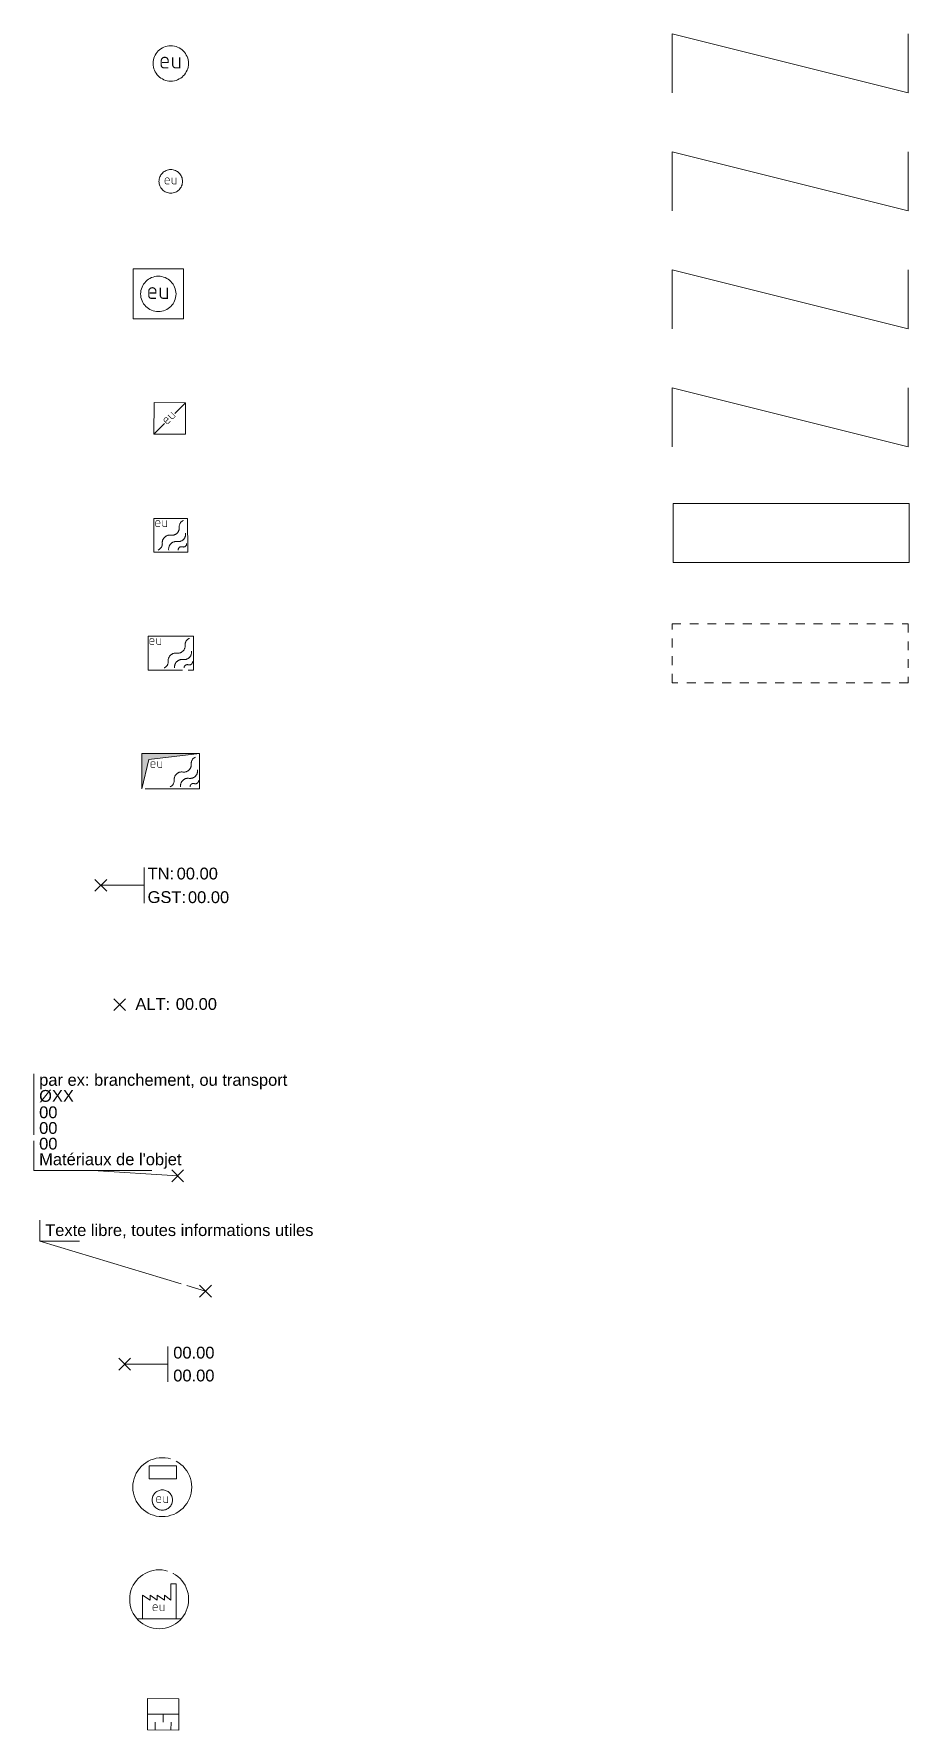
# Model space of a CAD drawing. Header units: metres. Extents: x 3068 to 3311, y 1718 to 1911.
# Drawn here: x 3161.73 to 3176.57, y 1882 to 1910.75 of the extents above; entities that cross this region are included whole.
import ezdxf
from ezdxf.enums import TextEntityAlignment as Align

# ---------------------------------------------------------------- set-up
doc = ezdxf.new("R2010")
doc.units = ezdxf.units.M
doc.header["$PDMODE"] = 3
doc.header["$PDSIZE"] = 0.1
doc.linetypes.add('CL_0186', pattern=[0.3, 0.15, -0.15])
doc.linetypes.add('Socle_Continu', pattern=[2.5, 2.5, 0])
for name, color, linetype, lineweight, true_color in [('EAUUS_PSI', 36, 'Socle_Continu', 13, 0x7f3f00), ('EAUUS_SCI', 36, 'Socle_Continu', 13, 0x7f3f00), ('EAUUS_SCS', 36, 'Socle_Continu', 13, 0x7f3f00), ('EAUUS_SCT', 36, 'Socle_Continu', 13, 0x7f3f00)]:
    doc.layers.add(name, color=color, linetype=linetype, lineweight=lineweight, true_color=true_color)
doc.styles.add('Reseaux', font='arial.ttf')
doc.styles.get("Standard").update_dxf_attribs({"font": 'arial.ttf'})
doc.linetypes.add('CL_0181', pattern='A,3,-0.15,0.4,-0.381,["eu",Standard,S=0.254,R=0,X=-0.2,Y=-0.1],-0.381,0.4,-0.15', length=4.862)
doc.linetypes.add('CL_0182', pattern='A,3,-0.2,0.2,-0.6,["∩ eu ∩",Standard,S=0.254,R=0,X=-0.485,Y=-0.1],-0.75,0.2,-0.2', length=5.15)
doc.linetypes.add('CL_0183', pattern='A,3,-0.1,0.1,-0.6,["? eu ?",Standard,S=0.254,R=0,X=-0.485,Y=-0.1],-0.6,0.1,-0.1', length=4.6)
doc.linetypes.add('CL_0184', pattern='A,4,-0.254,["| |",Standard,S=0.254,R=0,X=-0.127,Y=-0.1],-0.254', length=4.508)
doc.linetypes.add('CL_0185', pattern='A,0.2,0,["/",Standard,S=0.254,R=0,X=0,Y=0]', length=0.2)

# ---------------------------------------------------------------- blocks, each defined once
blk = doc.blocks.new('CP_0162')
at = {"layer": 'EAUUS_SCS', "linetype": 'Socle_Continu', "const_width": 0.01, "flags": 128}
for points in [[(-0.025, -0.045), (-0.07, -0.045, -0.405328), (-0.096, -0.018), (-0.096, 0.027, -0.999132), (-0.025, 0.027), (-0.025, 0.009), (-0.087, 0.009)], [(0.019, 0.062), (0.019, -0.013, 0.410802), (0.05, -0.045), (0.09, -0.045), (0.09, 0.062)]]:
    blk.add_lwpolyline(points, format="xyb", dxfattribs=at)
at = {"layer": 'EAUUS_SCS', "linetype": 'Socle_Continu'}
blk.add_circle((0, 0), 0.2, dxfattribs=at)
at = {"layer": 'EAUUS_SCS', "linetype": 'Socle_Continu', "flags": 9}
for tag, p in [('ID', (0.618, 0.522)), ('NATURE', (0.618, 0.2)), ('FAMILLE', (0.618, -0.121)), ('CALQUE', (0.618, -0.442)), ('PCRS', (0.618, -0.763))]:
    blk.add_attdef(tag, p, '', height=0.2, dxfattribs=at)
blk = doc.blocks.new('CP_0161')
at = {"layer": 'EAUUS_SCS', "linetype": 'Socle_Continu', "const_width": 0.02, "flags": 128}
for points in [[(-0.043, -0.075), (-0.117, -0.075, -0.405328), (-0.162, -0.03), (-0.162, 0.045, -0.999132), (-0.043, 0.045), (-0.043, 0.015), (-0.147, 0.015)], [(0.032, 0.105), (0.032, -0.023, 0.410802), (0.085, -0.075), (0.152, -0.075), (0.152, 0.105)]]:
    blk.add_lwpolyline(points, format="xyb", dxfattribs=at)
at = {"layer": 'EAUUS_SCS', "linetype": 'Socle_Continu'}
blk.add_circle((0, 0), 0.3, dxfattribs=at)
at = {"layer": 'EAUUS_SCS', "linetype": 'Socle_Continu', "flags": 9}
for tag, p in [('ID', (0.789, 0.577)), ('NATURE', (0.789, 0.255)), ('FAMILLE', (0.789, -0.066)), ('CALQUE', (0.789, -0.387)), ('PCRS', (0.789, -0.709)), ('TYPE', (0.789, -1.03))]:
    blk.add_attdef(tag, p, '', height=0.2, dxfattribs=at)
blk = doc.blocks.new('CP_0163')
at = {"layer": 'EAUUS_SCS', "linetype": 'Socle_Continu'}
blk.add_lwpolyline([(0, 0), (0.85, 0), (0.85, 0.85), (0, 0.85)], close=True, dxfattribs=at)
at = {"layer": 'EAUUS_SCS', "linetype": 'Socle_Continu', "const_width": 0.02, "flags": 128}
for points in [[(0.383, 0.35), (0.308, 0.35, -0.405328), (0.263, 0.395), (0.263, 0.47, -0.999132), (0.383, 0.47), (0.383, 0.44), (0.278, 0.44)], [(0.458, 0.53), (0.458, 0.403, 0.410802), (0.51, 0.35), (0.577, 0.35), (0.577, 0.53)]]:
    blk.add_lwpolyline(points, format="xyb", dxfattribs=at)
at = {"layer": 'EAUUS_SCS', "linetype": 'Socle_Continu'}
blk.add_circle((0.425, 0.425), 0.3, dxfattribs=at)
at = {"layer": 'EAUUS_SCS', "linetype": 'Socle_Continu', "flags": 9}
for tag, p in [('ID', (1.231, 1.06)), ('NATURE', (1.231, 0.739)), ('FAMILLE', (1.231, 0.417)), ('CALQUE', (1.231, 0.096)), ('PCRS', (1.231, -0.225)), ('TYPE', (1.231, -0.546))]:
    blk.add_attdef(tag, p, '', height=0.2, dxfattribs=at)
blk = doc.blocks.new('CP_0164')
at = {"layer": 'EAUUS_SCS', "linetype": 'Socle_Continu'}
for p, q in [((0.351, 0.349), (0.534, 0.531)), ((0, 0), (0.179, 0.178))]:
    blk.add_line(p, q, dxfattribs=at)
at = {"layer": 'EAUUS_SCS', "linetype": 'Socle_Continu', "flags": 128}
blk.add_lwpolyline([(0.532, -0.001), (0, 0), (0.001, 0.532), (0.534, 0.531)], close=True, dxfattribs=at)
at = {"layer": 'EAUUS_SCS', "linetype": 'Socle_Continu', "const_width": 0.01, "flags": 128}
for points in [[(0.237, 0.323), (0.29, 0.269, 0.410802), (0.334, 0.269), (0.362, 0.297), (0.287, 0.373)], [(0.28, 0.216), (0.249, 0.185, -0.405328), (0.211, 0.185), (0.18, 0.216, -0.999132), (0.23, 0.267), (0.243, 0.254), (0.199, 0.21)]]:
    blk.add_lwpolyline(points, format="xyb", dxfattribs=at)
at = {"layer": 'EAUUS_SCS', "linetype": 'Socle_Continu', "flags": 9}
for tag, p in [('ID', (1.056, 0.911)), ('NATURE', (1.056, 0.59)), ('FAMILLE', (1.056, 0.269)), ('CALQUE', (1.056, -0.053)), ('PCRS', (1.056, -0.374))]:
    blk.add_attdef(tag, p, '', height=0.2, dxfattribs=at)
blk = doc.blocks.new('CP_0165')
at = {"layer": 'EAUUS_SCS', "linetype": 'Socle_Continu', "flags": 128}
blk.add_lwpolyline([(0.573, 0), (0.572, 0.573), (0, 0.573), (0, 0)], close=True, dxfattribs=at)
at = {"layer": 'EAUUS_SCS', "linetype": 'Socle_Continu', "const_width": 0.01, "flags": 128}
for points in [[(0.102, 0.433), (0.057, 0.433, -0.405328), (0.031, 0.459), (0.031, 0.504, -0.999132), (0.102, 0.504), (0.102, 0.486), (0.04, 0.486)], [(0.146, 0.539), (0.146, 0.464, 0.410802), (0.177, 0.433), (0.217, 0.433), (0.217, 0.539)]]:
    blk.add_lwpolyline(points, format="xyb", dxfattribs=at)
at = {"layer": 'EAUUS_SCS', "linetype": 'Socle_Continu', "flags": 128}
for points in [[(0.072, 0.036, 0.308109), (0.143, 0.143, -0.498161), (0.286, 0.287, 0.49989), (0.429, 0.43, -0.306811), (0.501, 0.537)], [(0.537, 0.323, -0.49989), (0.394, 0.179, 0.49989), (0.251, 0.036)], [(0.412, 0.036, -0.52802), (0.483, 0.09, 0.528439), (0.555, 0.144)]]:
    blk.add_lwpolyline(points, format="xyb", dxfattribs=at)
at = {"layer": 'EAUUS_SCS', "linetype": 'Socle_Continu', "flags": 9}
for tag, p in [('ID', (1.089, 0.885)), ('NATURE', (1.089, 0.564)), ('FAMILLE', (1.089, 0.243)), ('CALQUE', (1.089, -0.079)), ('PCRS', (1.089, -0.4))]:
    blk.add_attdef(tag, p, '', height=0.2, dxfattribs=at)
blk = doc.blocks.new('CP_0166')
at = {"layer": 'EAUUS_SCS', "linetype": 'Socle_Continu', "flags": 128}
blk.add_lwpolyline([(0.773, 0.001), (0.772, 0.573), (0, 0.573), (0, 0)], close=True, dxfattribs=at)
at = {"layer": 'EAUUS_SCS', "linetype": 'Socle_Continu', "const_width": 0.01, "flags": 128}
for points in [[(0.102, 0.433), (0.057, 0.433, -0.405328), (0.031, 0.459), (0.031, 0.504, -0.999132), (0.102, 0.504), (0.102, 0.486), (0.04, 0.486)], [(0.146, 0.539), (0.146, 0.464, 0.410802), (0.177, 0.433), (0.217, 0.433), (0.217, 0.539)]]:
    blk.add_lwpolyline(points, format="xyb", dxfattribs=at)
at = {"layer": 'EAUUS_SCS', "linetype": 'Socle_Continu', "flags": 128}
for points in [[(0.272, 0.036, 0.308109), (0.343, 0.143, -0.498161), (0.486, 0.287, 0.49989), (0.629, 0.43, -0.306811), (0.701, 0.538)], [(0.737, 0.323, -0.49989), (0.594, 0.179, 0.49989), (0.451, 0.036)], [(0.612, 0.036, -0.52802), (0.683, 0.09, 0.528439), (0.755, 0.144)]]:
    blk.add_lwpolyline(points, format="xyb", dxfattribs=at)
at = {"layer": 'EAUUS_SCS', "linetype": 'Socle_Continu', "flags": 9}
for tag, p in [('ID', (1.216, 0.873)), ('NATURE', (1.216, 0.552)), ('FAMILLE', (1.216, 0.231)), ('CALQUE', (1.216, -0.091)), ('PCRS', (1.216, -0.412))]:
    blk.add_attdef(tag, p, '', height=0.2, dxfattribs=at)
blk = doc.blocks.new('*U245')
at = {"layer": 'EAUUS_SCI', "linetype": 'Socle_Continu'}
blk.add_line((-1.438, 0.093), (0, 0), dxfattribs=at)
at = {"layer": 'EAUUS_SCI', "linetype": 'Socle_Continu', "flags": 128}
blk.add_lwpolyline([(-0.438, 0.093), (-2.438, 0.093), (-2.438, 1.732)], dxfattribs=at)
at = {"layer": 'EAUUS_SCI', "linetype": 'Socle_Continu'}
blk.add_point((0, 0), dxfattribs=at)
for tag, p in [('TYPE', (-2.35, 1.527)), ('DIAM', (-2.35, 1.256)), ('NBR', (-2.35, 0.978)), ('LARG', (-2.35, 0.712)), ('HAUT', (-2.35, 0.446)), ('MATER', (-2.35, 0.181))]:
    blk.add_attdef(tag, p, '', height=0.2, dxfattribs=at)
at = {"layer": 'EAUUS_SCI', "linetype": 'Socle_Continu', "flags": 9}
for tag, p in [('ID', (2.47, 1.418)), ('NATURE', (2.47, 1.097)), ('FAMILLE', (2.47, 0.776)), ('CALQUE', (2.47, 0.454))]:
    blk.add_attdef(tag, p, '', height=0.2, dxfattribs=at)
blk = doc.blocks.new('*U247')
at = {"layer": 'EAUUS_SCI', "linetype": 'Socle_Continu'}
blk.add_line((-2.807, 0.847), (0, 0), dxfattribs=at)
at = {"layer": 'EAUUS_SCI', "linetype": 'Socle_Continu', "flags": 128}
blk.add_lwpolyline([(-2.134, 0.847), (-2.807, 0.847), (-2.807, 1.204)], dxfattribs=at)
at = {"layer": 'EAUUS_SCI', "linetype": 'Socle_Continu'}
blk.add_point((0, 0), dxfattribs=at)
blk.add_attdef('TXT', (-2.719, 0.934), '', height=0.2, dxfattribs=at)
at = {"layer": 'EAUUS_SCI', "linetype": 'Socle_Continu', "flags": 9}
for tag, p in [('ID', (1.967, 0.144)), ('NATURE', (1.967, -0.177)), ('FAMILLE', (1.967, -0.499)), ('CALQUE', (1.967, -0.82)), ('PCRS', (1.967, -1.141))]:
    blk.add_attdef(tag, p, '', height=0.2, dxfattribs=at)
blk = doc.blocks.new('CP_0167')
at = {"layer": 'EAUUS_SCS', "linetype": 'Socle_Continu'}
blk.add_hatch(color=256, dxfattribs=at).paths.add_polyline_path([(0.116, 0.501), (0, 0), (0, 0.6), (0.978, 0.6)])
blk.add_lwpolyline([(0.116, 0.501), (0, 0), (0, 0.6), (0.978, 0.6)], close=True, dxfattribs=at)
at = {"layer": 'EAUUS_SCS', "linetype": 'Socle_Continu', "flags": 128}
blk.add_lwpolyline([(0, 0.6), (0.978, 0.6), (0.978, 0), (0, 0)], close=True, dxfattribs=at)
at = {"layer": 'EAUUS_SCS', "linetype": 'Socle_Continu', "const_width": 0.01, "flags": 128}
for points in [[(0.223, 0.361), (0.178, 0.361, -0.405328), (0.152, 0.387), (0.152, 0.432, -0.999132), (0.223, 0.432), (0.223, 0.414), (0.16, 0.414)], [(0.267, 0.467), (0.267, 0.392, 0.410802), (0.298, 0.361), (0.338, 0.361), (0.338, 0.467)]]:
    blk.add_lwpolyline(points, format="xyb", dxfattribs=at)
at = {"layer": 'EAUUS_SCS', "linetype": 'Socle_Continu', "flags": 128}
for points in [[(0.477, 0.035, 0.308109), (0.548, 0.143, -0.498161), (0.692, 0.286, 0.49989), (0.835, 0.43, -0.306811), (0.906, 0.537)], [(0.942, 0.322, -0.49989), (0.799, 0.179, 0.49989), (0.656, 0.036)], [(0.817, 0.036, -0.52802), (0.889, 0.089, 0.528439), (0.96, 0.143)]]:
    blk.add_lwpolyline(points, format="xyb", dxfattribs=at)
at = {"layer": 'EAUUS_SCS', "linetype": 'Socle_Continu', "flags": 9}
for tag, p in [('ID', (1.518, 0.938)), ('NATURE', (1.518, 0.617)), ('FAMILLE', (1.518, 0.296)), ('CALQUE', (1.518, -0.025)), ('PCRS', (1.518, -0.347))]:
    blk.add_attdef(tag, p, '', height=0.2, dxfattribs=at)
blk = doc.blocks.new('CP_0169')
at = {"layer": 'EAUUS_SCI', "linetype": 'Socle_Continu'}
blk.add_point((0, 0), dxfattribs=at)
at = {"layer": 'EAUUS_SCI', "linetype": 'Socle_Continu', "insert": (0.268, 0.01), "char_height": 0.2, "attachment_point": 4}
blk.add_mtext_dynamic_manual_height_columns('ALT:', width=0.46273, gutter_width=1, heights=[0], dxfattribs=at)
at = {"layer": 'EAUUS_SCI', "linetype": 'Socle_Continu', "style": 'Reseaux', "flags": 9}
for tag, p in [('ID', (2.066, 0.187)), ('NATURE', (2.066, -0.134))]:
    blk.add_attdef(tag, p, '', height=0.2, dxfattribs=at)
at = {"layer": 'EAUUS_SCI', "linetype": 'Socle_Continu'}
blk.add_attdef('ALT', text='', height=0.2, dxfattribs=at).set_placement((0.952, 0.01), align=Align.MIDDLE_LEFT)
at = {"layer": 'EAUUS_SCI', "linetype": 'Socle_Continu', "flags": 9}
for tag, p in [('FAMILLE', (2.066, -0.456)), ('CALQUE', (2.066, -0.777)), ('TYPE', (2.066, -1.098))]:
    blk.add_attdef(tag, p, '', height=0.2, dxfattribs=at)
blk = doc.blocks.new('*U312')
at = {"layer": 'EAUUS_SCI', "linetype": 'Socle_Continu'}
blk.add_line((0.733, 0), (0, 0), dxfattribs=at)
at = {"layer": 'EAUUS_SCI', "linetype": 'Socle_Continu', "flags": 128}
blk.add_lwpolyline([(0.733, -0.3), (0.733, 0.3)], dxfattribs=at)
at = {"layer": 'EAUUS_SCI', "linetype": 'Socle_Continu'}
blk.add_point((0, 0), dxfattribs=at)
at = {"layer": 'EAUUS_SCI', "linetype": 'Socle_Continu', "char_height": 0.2, "attachment_point": 4}
for s, insert in [('TN:', (0.793, 0.2)), ('GST:', (0.793, -0.201))]:
    blk.add_mtext_dynamic_manual_height_columns(s, width=0.46273, gutter_width=1, heights=[0], dxfattribs=dict(at, insert=insert))
at = {"layer": 'EAUUS_SCI', "linetype": 'Socle_Continu'}
for tag, p in [('TN', (1.286, 0.2)), ('GST', (1.477, -0.201))]:
    blk.add_attdef(tag, text='', height=0.2, dxfattribs=at).set_placement(p, align=Align.MIDDLE_LEFT)
at = {"layer": 'EAUUS_SCI', "linetype": 'Socle_Continu', "style": 'Reseaux', "flags": 9}
for tag, p in [('ID', (2.428, 0.07)), ('NATURE', (2.428, -0.251))]:
    blk.add_attdef(tag, p, '', height=0.2, dxfattribs=at)
at = {"layer": 'EAUUS_SCI', "linetype": 'Socle_Continu', "flags": 9}
for tag, p in [('FAMILLE', (2.428, -0.573)), ('CALQUE', (2.428, -0.894))]:
    blk.add_attdef(tag, p, '', height=0.2, dxfattribs=at)
blk = doc.blocks.new('CP_2102')
at = {"layer": 'EAUUS_SCI', "linetype": 'Socle_Continu'}
blk.add_lwpolyline([(-0.219, 0.361), (0.241, 0.361), (0.241, 0.141), (-0.219, 0.142), (-0.219, 0.361)], close=True, dxfattribs=at)
at = {"layer": 'EAUUS_SCI', "linetype": 'Socle_Continu', "const_width": 0.01, "flags": 128}
for points in [[(-0.023, -0.262), (-0.067, -0.262, -0.405328), (-0.094, -0.236), (-0.094, -0.191, -0.999132), (-0.023, -0.191), (-0.023, -0.209), (-0.085, -0.209)], [(0.021, -0.156), (0.021, -0.231, 0.410802), (0.052, -0.262), (0.092, -0.262), (0.092, -0.156)]]:
    blk.add_lwpolyline(points, format="xyb", dxfattribs=at)
at = {"layer": 'EAUUS_SCI', "linetype": 'Socle_Continu'}
for centre, radius in [((0, 0), 0.5), ((0.002, -0.218), 0.172)]:
    blk.add_circle(centre, radius, dxfattribs=at)
at = {"layer": 'EAUUS_SCI', "linetype": 'Socle_Continu', "flags": 9}
for tag, p in [('ID', (1.086, 0.591)), ('NATURE', (1.086, 0.269)), ('FAMILLE', (1.086, -0.052)), ('CALQUE', (1.086, -0.373))]:
    blk.add_attdef(tag, p, '', height=0.2, dxfattribs=at)
blk = doc.blocks.new('CP_2103')
at = {"layer": 'EAUUS_SCI', "linetype": 'Socle_Continu'}
blk.add_line((-0.373, -0.333), (0.373, -0.333), dxfattribs=at)
at = {"layer": 'EAUUS_SCI', "linetype": 'Socle_Continu', "flags": 128}
blk.add_lwpolyline([(-0.283, -0.333), (-0.283, 0.071), (-0.154, -0.016), (-0.154, 0.071), (-0.033, -0.016), (-0.033, 0.071), (0.091, -0.016), (0.091, 0.071), (0.2, -0.016), (0.2, 0.26), (0.286, 0.26), (0.286, -0.333)], dxfattribs=at)
at = {"layer": 'EAUUS_SCI', "linetype": 'Socle_Continu', "const_width": 0.01, "flags": 128}
for points in [[(-0.032, -0.196), (-0.076, -0.196, -0.405328), (-0.103, -0.169), (-0.103, -0.125, -0.999132), (-0.032, -0.125), (-0.032, -0.143), (-0.094, -0.143)], [(0.013, -0.089), (0.013, -0.165, 0.410802), (0.044, -0.196), (0.084, -0.196), (0.084, -0.089)]]:
    blk.add_lwpolyline(points, format="xyb", dxfattribs=at)
at = {"layer": 'EAUUS_SCI', "linetype": 'Socle_Continu'}
blk.add_circle((0, 0), 0.5, dxfattribs=at)
at = {"layer": 'EAUUS_SCI', "linetype": 'Socle_Continu', "flags": 9}
for tag, p in [('ID', (1.041, 0.447)), ('NATURE', (1.041, 0.125)), ('FAMILLE', (1.041, -0.196)), ('CALQUE', (1.041, -0.517))]:
    blk.add_attdef(tag, p, '', height=0.2, dxfattribs=at)
blk = doc.blocks.new('CP_2104')
at = {"layer": 'EAUUS_SCS', "linetype": 'Socle_Continu'}
for p, q in [((-0.266, 0), (0.266, 0)), ((0, 0), (0, -0.133)), ((-0.133, -0.133), (-0.134, -0.267)), ((0.133, -0.134), (0.132, -0.267))]:
    blk.add_line(p, q, dxfattribs=at)
at = {"layer": 'EAUUS_SCS', "linetype": 'Socle_Continu', "flags": 128}
blk.add_lwpolyline([(0.265, -0.268), (-0.267, -0.266), (-0.265, 0.266), (0.267, 0.265)], close=True, dxfattribs=at)
at = {"layer": 'EAUUS_SCS', "linetype": 'Socle_Continu', "flags": 9}
for tag, p in [('ID', (0.629, 0.073)), ('NATURE', (0.629, -0.248)), ('FAMILLE', (0.629, -0.57)), ('CALQUE', (0.629, -0.891)), ('PCRS', (0.629, -1.212))]:
    blk.add_attdef(tag, p, '', height=0.2, dxfattribs=at)
blk = doc.blocks.new('CP_2101')
at = {"layer": 'EAUUS_PSI', "linetype": 'Socle_Continu', "flags": 128}
blk.add_lwpolyline([(0.733, -0.3), (0.733, 0.3)], dxfattribs=at)
at = {"layer": 'EAUUS_SCI', "linetype": 'Socle_Continu'}
blk.add_line((0.733, 0), (0, 0), dxfattribs=at)
blk.add_point((0, 0), dxfattribs=at)
at = {"layer": 'EAUUS_SCI', "linetype": 'Socle_Continu', "style": 'Reseaux', "flags": 9}
for tag, p in [('ID', (2.525, 0.541)), ('NATURE', (2.525, 0.22))]:
    blk.add_attdef(tag, p, '', height=0.2, dxfattribs=at)
at = {"layer": 'EAUUS_SCI', "linetype": 'Socle_Continu'}
for tag, p in [('TAMPON', (0.824, 0.196)), ('RADIER', (0.824, -0.192))]:
    blk.add_attdef(tag, text='', height=0.2, dxfattribs=at).set_placement(p, align=Align.MIDDLE_LEFT)
at = {"layer": 'EAUUS_SCI', "linetype": 'Socle_Continu', "flags": 9}
for tag, p in [('FAMILLE', (2.525, -0.101)), ('CALQUE', (2.525, -0.423))]:
    blk.add_attdef(tag, p, '', height=0.2, dxfattribs=at)

msp = doc.modelspace()

# ---------------------------------------------------------------- linework, layer by layer
at = {"layer": 'EAUUS_SCT', "linetype": 'CL_0181', "flags": 128}
msp.add_lwpolyline([(3172.549, 1909.753), (3172.549, 1910.753), (3176.549, 1909.753), (3176.549, 1910.753)], dxfattribs=at)
at = {"layer": 'EAUUS_SCT', "linetype": 'CL_0182', "flags": 128}
msp.add_lwpolyline([(3172.549, 1907.753), (3172.549, 1908.753), (3176.549, 1907.753), (3176.549, 1908.753)], dxfattribs=at)
at = {"layer": 'EAUUS_SCT', "linetype": 'CL_0183', "flags": 128}
msp.add_lwpolyline([(3172.549, 1905.753), (3172.549, 1906.753), (3176.549, 1905.753), (3176.549, 1906.753)], dxfattribs=at)
at = {"layer": 'EAUUS_SCT', "linetype": 'CL_0184', "flags": 128}
msp.add_lwpolyline([(3172.549, 1903.753), (3172.549, 1904.753), (3176.549, 1903.753), (3176.549, 1904.753)], dxfattribs=at)
at = {"layer": 'EAUUS_SCT', "linetype": 'CL_0185'}
msp.add_lwpolyline([(3172.567, 1902.794), (3176.567, 1902.794), (3176.567, 1901.794), (3172.567, 1901.794)], close=True, dxfattribs=at)
at = {"layer": 'EAUUS_SCT', "linetype": 'CL_0186'}
msp.add_lwpolyline([(3172.549, 1900.753), (3176.549, 1900.753), (3176.549, 1899.753), (3172.549, 1899.753)], close=True, dxfattribs=at)

# ---------------------------------------------------------------- block references
at = {"layer": 'EAUUS_SCI', "linetype": 'Socle_Continu'}
for name, p, values in [('*U312', (3162.863, 1896.318), {'TN': '00.00', 'GST': '00.00'}), ('CP_0169', (3163.181, 1894.296), {'ALT': '00.00'}), ('*U245', (3164.167, 1891.392), {'TYPE': 'par ex: branchement, ou transport', 'DIAM': 'ØXX', 'NBR': '00', 'LARG': '00', 'HAUT': '00', 'MATER': "Matériaux de l'objet"}), ('*U247', (3164.638, 1889.438), {'TXT': 'Texte libre, toutes informations utiles'}), ('CP_2101', (3163.267, 1888.199), {'TAMPON': '00.00', 'RADIER': '00.00'})]:
    msp.add_blockref(name, p, dxfattribs=at).add_auto_attribs(values)
for name, p in [('CP_2102', (3163.904, 1886.114)), ('CP_2103', (3163.852, 1884.213))]:
    msp.add_blockref(name, p, dxfattribs=at)
at = {"layer": 'EAUUS_SCS', "linetype": 'Socle_Continu'}
for name, p in [('CP_0161', (3164.049, 1910.253)), ('CP_0162', (3164.049, 1908.253)), ('CP_0163', (3163.413, 1905.92)), ('CP_0164', (3163.764, 1903.97)), ('CP_0165', (3163.763, 1901.967)), ('CP_0166', (3163.663, 1899.967)), ('CP_0167', (3163.56, 1897.953)), ('CP_2104', (3163.92, 1882.263))]:
    msp.add_blockref(name, p, dxfattribs=at)

doc.saveas('drawing.dxf')
